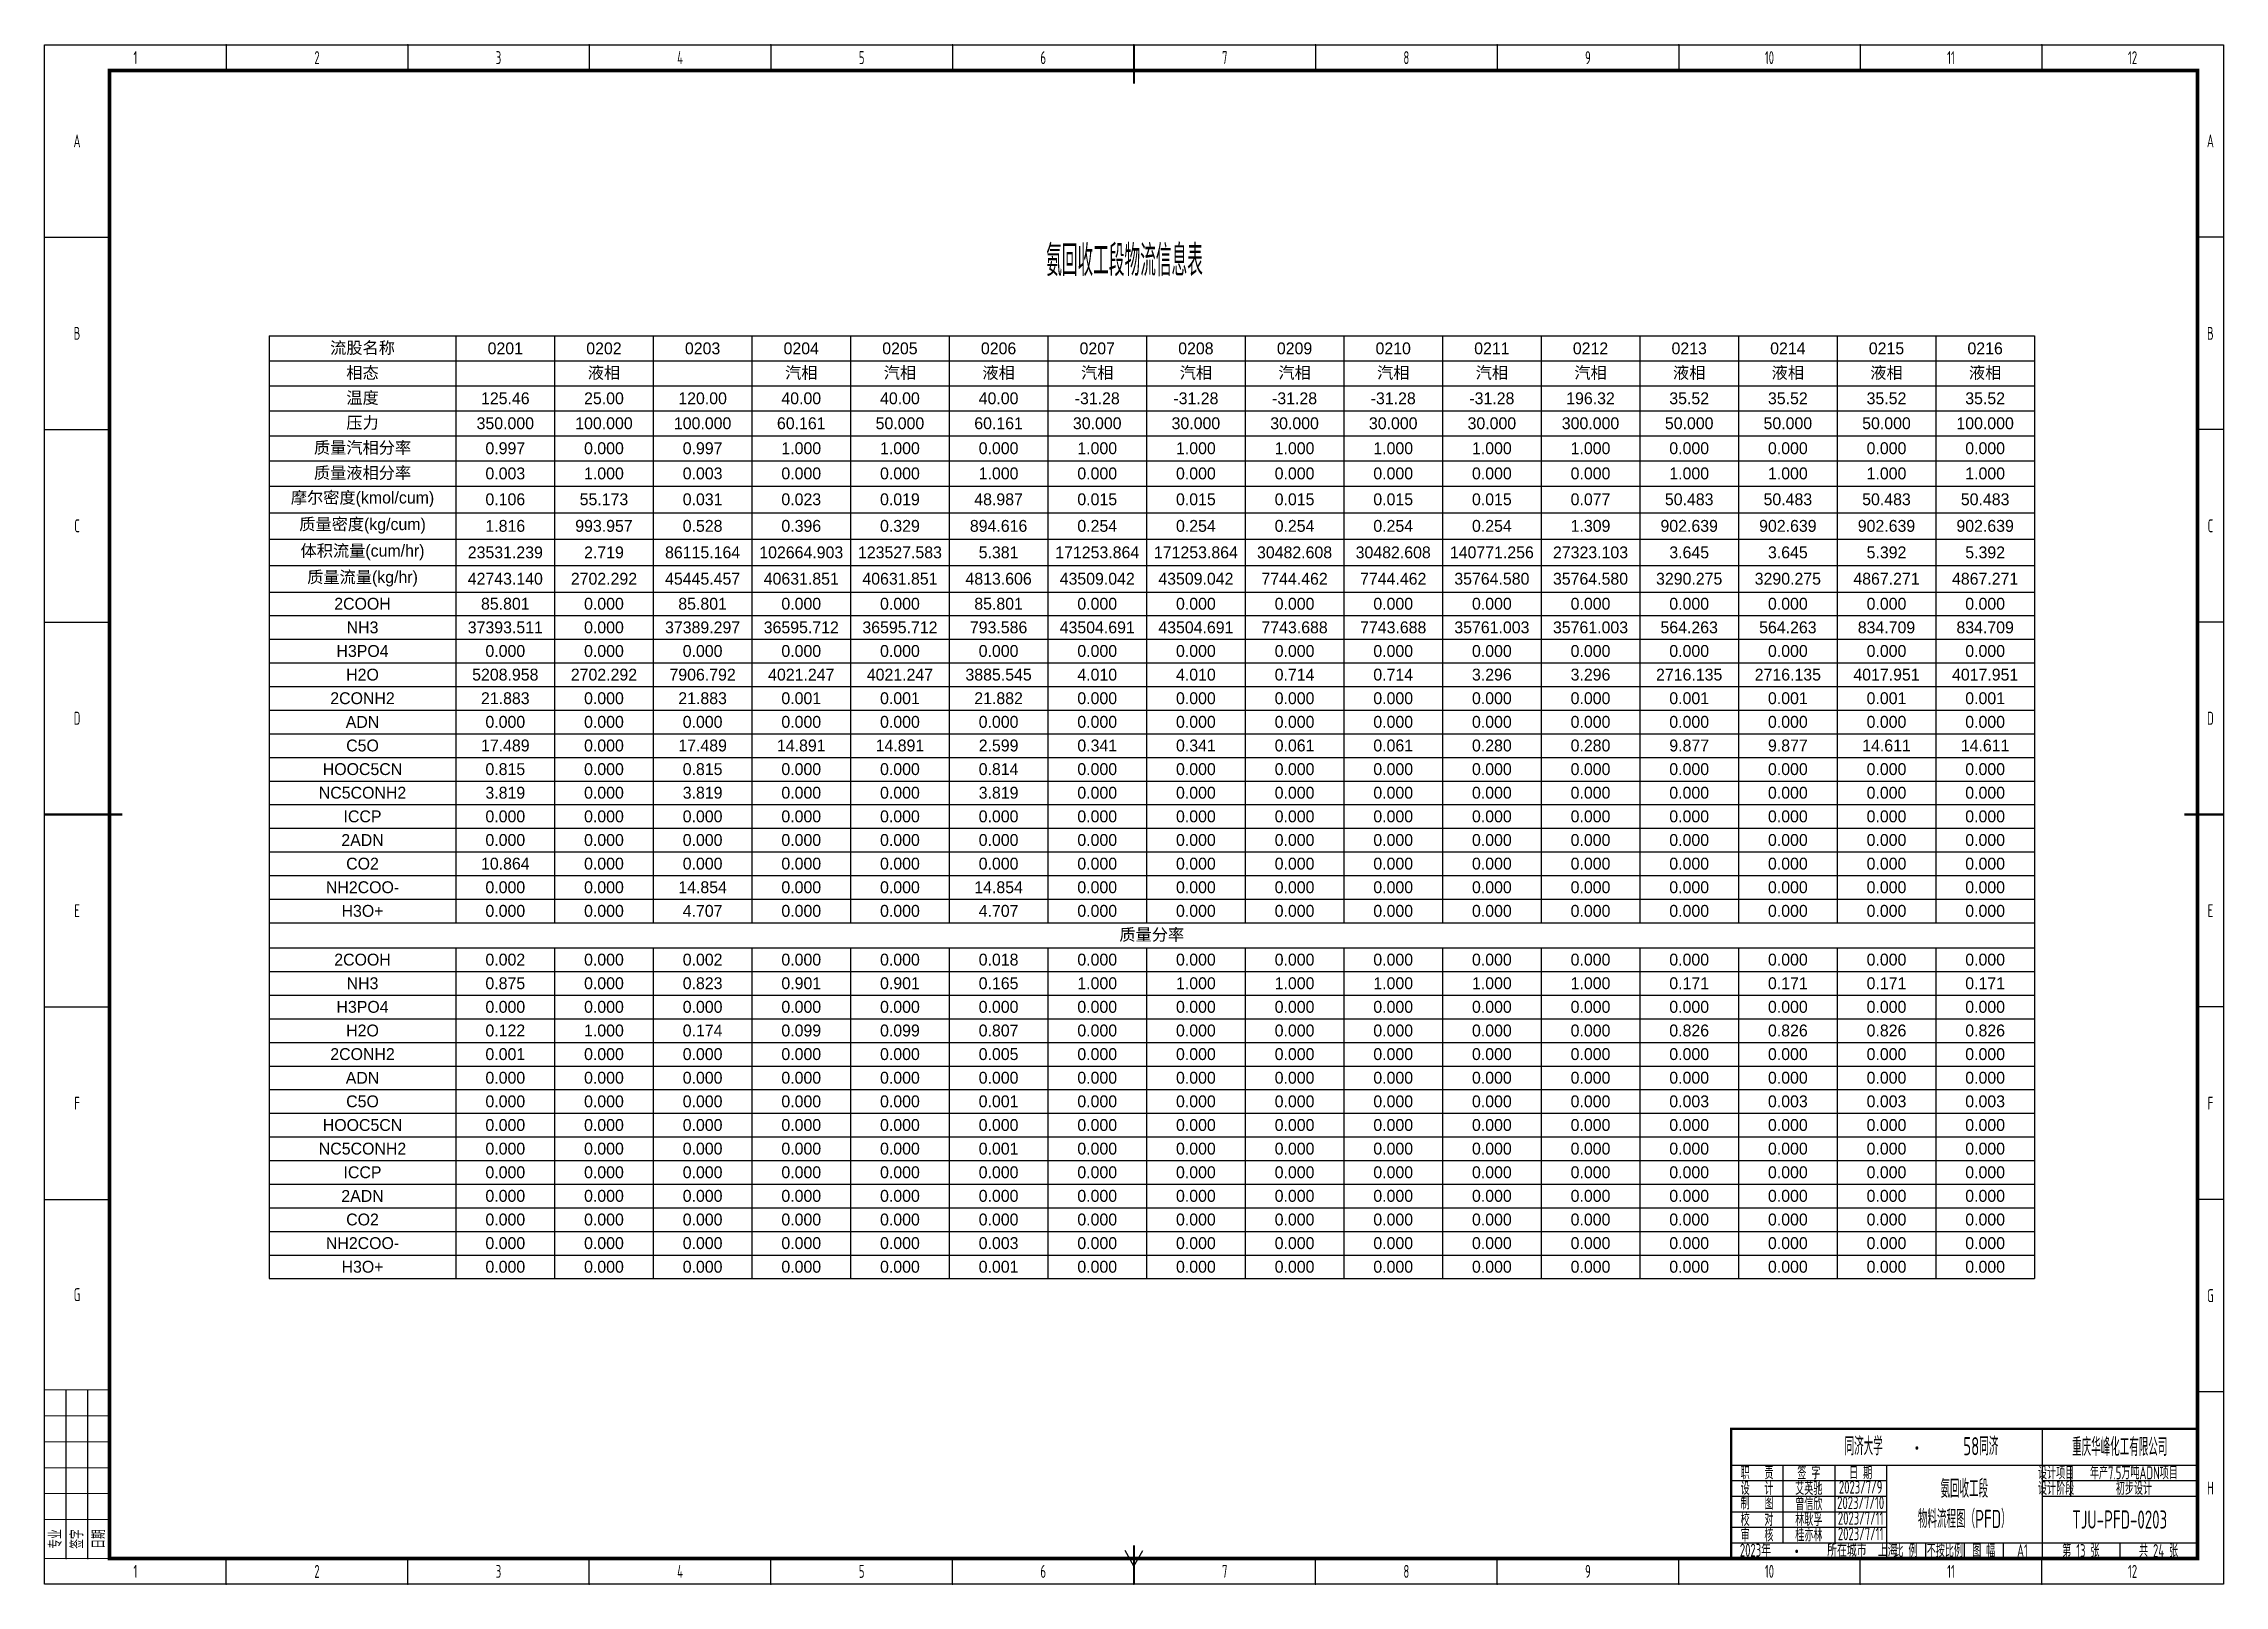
# Model space of a CAD drawing. Header units: millimetres. Extents: x 442 to 10185, y 1370 to 5122.
# Drawn here: x 3107 to 3948, y 2971 to 3565 of the extents above; entities that cross this region are included whole.
import ezdxf

# ---------------------------------------------------------------- set-up
doc = ezdxf.new("R2010")
doc.units = ezdxf.units.MM
for name, color, linetype, lineweight in [('05-图框与标题栏', 7, 'Continuous', 25), ('09-文本', 7, 'Continuous', 25), ('15-物流表及物流信息标识', 7, 'Continuous', 25)]:
    doc.layers.add(name, color=color, linetype=linetype, lineweight=lineweight)
doc.layers.add('TITLE', color=7, linetype='Continuous')
doc.styles.add('5-gbcbig', font='gbenor.shx', dxfattribs={"width": 0.7, "height": 5, "bigfont": 'gbcbig.shx'})
doc.styles.add('7-gbcbig', font='gbenor.shx', dxfattribs={"width": 0.7, "height": 7, "bigfont": 'gbcbig.shx'})
doc.styles.get("Standard").update_dxf_attribs({"font": 'arial.ttf'})
doc.styles.add('工程字', font='gbenor.shx', dxfattribs={"bigfont": 'gbcbig.shx'})

msp = doc.modelspace()

# ---------------------------------------------------------------- texts
at = {"layer": '05-图框与标题栏', "attachment_point": 5}
for s, width, gutter_width, heights, insert, char_height, style in [('1', 70.0833, 25, [0], (3141.94, 3559.96), 5, '5-gbcbig'), ('2', 70.0833, 12.5, [0], (3212.03, 3559.96), 5, '5-gbcbig'), ('3', 70.0833, 25, [0], (3282.11, 3559.96), 5, '5-gbcbig'), ('4', 70.0833, 25, [0], (3352.19, 3559.96), 5, '5-gbcbig'), ('5', 70.0833, 25, [0], (3422.28, 3559.96), 5, '5-gbcbig'), ('6', 70.0833, 25, [0], (3492.36, 3559.96), 5, '5-gbcbig'), ('7', 70.0833, 25, [0], (3562.44, 3559.96), 5, '5-gbcbig'), ('8', 70.0833, 25, [0], (3632.53, 3559.96), 5, '5-gbcbig'), ('9', 70.0833, 25, [0], (3702.61, 3559.96), 5, '5-gbcbig'), ('10', 70.0833, 25, [0], (3772.69, 3559.96), 5, '5-gbcbig'), ('11', 70.0833, 25, [0], (3842.78, 3559.96), 5, '5-gbcbig'), ('12', 70.0833, 25, [0], (3912.86, 3559.96), 5, '5-gbcbig'), ('A', 25, 25, [0], (3119.4, 3527.84), 5, '5-gbcbig'), ('A', 10, 25, [0], (3942.9, 3527.84), 5, '5-gbcbig'), ('B', 25, 25, [0], (3119.4, 3453.59), 5, '5-gbcbig'), ('B', 10, 25, [0], (3942.9, 3453.59), 5, '5-gbcbig'), ('C', 25, 25, [0], (3119.4, 3379.34), 5, '5-gbcbig'), ('C', 10, 25, [0], (3942.9, 3379.34), 5, '5-gbcbig'), ('D', 25, 25, [0], (3119.4, 3305.09), 5, '5-gbcbig'), ('D', 10, 25, [0], (3942.9, 3305.09), 5, '5-gbcbig'), ('E', 25, 25, [0], (3119.4, 3230.84), 5, '5-gbcbig'), ('E', 10, 25, [0], (3942.9, 3230.84), 5, '5-gbcbig'), ('F', 25, 25, [0], (3119.4, 3156.59), 5, '5-gbcbig'), ('F', 10, 25, [0], (3942.9, 3156.59), 5, '5-gbcbig'), ('G', 25, 25, [0], (3119.4, 3082.71), 5, '5-gbcbig'), ('G', 10, 25, [0], (3942.9, 3082.34), 5, '5-gbcbig'), ('重庆华峰化工有限公司', 60, 25, [0], (3907.9, 3023.96), 7, '7-gbcbig'), ('职   责', 20, 25, [0], (3767.9, 3013.96), 5, '5-gbcbig'), ('签 字', 20, 25, [0], (3787.9, 3013.96), 5, '5-gbcbig'), ('日 期', 20, 25, [0], (3807.9, 3013.96), 5, '5-gbcbig'), ('设计项目', 15, 25, [0], (3883.35, 3013.96), 5, '5-gbcbig'), ('设   计', 20, 25, [0], (3767.9, 3007.96), 5, '5-gbcbig'), ('制   图', 20, 25, [0], (3767.9, 3002.32), 5, '5-gbcbig'), ('艾英驰', 20, 25, [0], (3787.9, 3007.96), 5, '5-gbcbig'), ('2023/7/9', 20, 25, [0], (3807.9, 3008.46), 5, '5-gbcbig'), ('设计阶段', 15, 25, [0], (3883.35, 3007.96), 5, '5-gbcbig'), ('H', 10, 25, [0], (3942.9, 3008.09), 5, '5-gbcbig'), ('校   对', 20, 25, [0], (3767.9, 2995.96), 5, '5-gbcbig'), ('林耿孚', 20, 25, [0], (3787.9, 2995.96), 5, '5-gbcbig'), ('曾信欣', 20, 25, [0], (3787.9, 3001.96), 5, '5-gbcbig'), ('2023/7/10', 20, 25, [0], (3807.9, 3002.46), 5, '5-gbcbig'), ('2023/7/11', 20, 25, [0], (3807.9, 2996.46), 5, '5-gbcbig'), ('TJU-PFD-0203', 60, 25, [12.52], (3907.9, 2995.96), 7, '7-gbcbig'), ('审   核', 20, 25, [0], (3767.9, 2989.96), 5, '5-gbcbig'), ('桂亦林', 20, 25, [0], (3787.9, 2989.96), 5, '5-gbcbig'), ('2023/7/11', 20, 25, [0], (3807.9, 2990.46), 5, '5-gbcbig'), ('比 例', 15, 25, [0], (3825.4, 2983.96), 5, '5-gbcbig'), ('不按比例', 15, 25, [0], (3840.4, 2983.96), 5, '5-gbcbig'), ('图 幅', 15, 25, [0], (3855.4, 2983.96), 5, '5-gbcbig'), ('A1', 14.9167, 25, [0], (3870.36, 2983.96), 5, '5-gbcbig'), ('第 13 张', 30, 25, [0], (3892.9, 2983.96), 5, '5-gbcbig'), ('共 24 张', 30, 25, [0], (3922.9, 2983.96), 5, '5-gbcbig'), ('1', 70.0833, 25, [0], (3141.94, 2975.96), 5, '5-gbcbig'), ('2', 70.0833, 25, [0], (3212.03, 2975.96), 5, '5-gbcbig'), ('3', 70.0833, 25, [0], (3282.11, 2975.96), 5, '5-gbcbig'), ('4', 70.0833, 25, [0], (3352.19, 2975.96), 5, '5-gbcbig'), ('5', 70.0833, 25, [0], (3422.28, 2975.96), 5, '5-gbcbig'), ('6', 70.0833, 25, [0], (3492.36, 2975.96), 5, '5-gbcbig'), ('7', 70.0833, 25, [0], (3562.44, 2975.96), 5, '5-gbcbig'), ('8', 70.0833, 25, [0], (3632.53, 2975.96), 5, '5-gbcbig'), ('9', 70.0833, 25, [0], (3702.61, 2975.96), 5, '5-gbcbig'), ('10', 70.0833, 25, [0], (3772.69, 2975.96), 5, '5-gbcbig'), ('11', 70.0833, 25, [0], (3842.78, 2975.96), 5, '5-gbcbig'), ('12', 70.0833, 25, [0], (3912.86, 2975.96), 5, '5-gbcbig')]:
    msp.add_mtext_dynamic_manual_height_columns(s, width=width, gutter_width=gutter_width, heights=heights, dxfattribs=dict(at, insert=insert, char_height=char_height, style=style))
at = {"layer": '05-图框与标题栏'}
for s, insert, char_height, width, attachment_point, style in [('\\pi5.78018;同济大学             ', (3795.93, 3024.24), 7, 32.2593, 4, '7-gbcbig'), ('58同济          ', (3854.27, 3024.24), 7, 32.2593, 5, '7-gbcbig'), (' 2023{\\W0.8;年          所在城市  上海}', (3759.38, 2984.12), 5, 67.5295, 4, '5-gbcbig'), ('{\\fFangSong|b0|i0|c134|p49;\\W0.8;·}', (3780.47, 2986.1), 5, 18.9039, 1, '5-gbcbig')]:
    msp.add_mtext(s, dxfattribs=dict(at, insert=insert, char_height=char_height, width=width, attachment_point=attachment_point, style=style))
at = {"layer": '05-图框与标题栏', "insert": (3826.89, 3025.97), "char_height": 5, "width": 31.5065, "attachment_point": 1}
msp.add_mtext('{\\fFangSong|b0|i0|c134|p49;\\W0.8;·}', dxfattribs=at)
at = {"layer": '05-图框与标题栏', "char_height": 5, "attachment_point": 5, "rotation": 90, "style": '工程字'}
for s, insert in [('专业', (3111.07, 2988.46)), ('签字', (3119.4, 2988.46)), ('日期', (3127.73, 2988.46))]:
    msp.add_mtext_dynamic_manual_height_columns(s, width=8.3333, gutter_width=25, heights=[0], dxfattribs=dict(at, insert=insert))
at = {"layer": '09-文本', "attachment_point": 5}
for s, width, gutter_width, insert, char_height, style in [('年产7.5万吨ADN项目', 49.0599, 35, (3913.37, 3013.96), 5, '5-gbcbig'), ('氨回收工段\\P物料流程图（PFD）', 60, 12.5, (3847.9, 3001.96), 7, '7-gbcbig'), ('初步设计', 48.9999, 12.5, (3913.4, 3007.96), 5, '5-gbcbig')]:
    msp.add_mtext_dynamic_manual_height_columns(s, width=width, gutter_width=gutter_width, heights=[0], dxfattribs=dict(at, insert=insert, char_height=char_height, style=style))
at = {"layer": '15-物流表及物流信息标识', "insert": (3446.47, 3487.67), "char_height": 12, "attachment_point": 1, "style": '7-gbcbig'}
msp.add_mtext_dynamic_manual_height_columns('\\pi47.03208;氨回收工段物流信息表', width=147.892, gutter_width=25, heights=[27.78], dxfattribs=at)

# ---------------------------------------------------------------- blocks, each defined once
blk = doc.blocks.new('*T32')
at = {"linetype": 'ByBlock', "lineweight": -2, "transparency": 16777216}
for p, q in [((0, 0), (681.46, 0)), ((0, 0), (0, -363.68)), ((72.15, 0), (72.15, -226.39)), ((110.23, 0), (110.23, -226.39)), ((148.31, 0), (148.31, -226.39)), ((186.39, 0), (186.39, -226.39)), ((224.48, 0), (224.48, -226.39)), ((262.56, 0), (262.56, -226.39)), ((300.64, 0), (300.64, -226.39)), ((338.72, 0), (338.72, -226.39)), ((376.81, 0), (376.81, -226.39)), ((414.89, 0), (414.89, -226.39)), ((452.97, 0), (452.97, -226.39)), ((491.05, 0), (491.05, -226.39)), ((529.13, 0), (529.13, -226.39)), ((567.22, 0), (567.22, -226.39)), ((605.3, 0), (605.3, -226.39)), ((643.38, 0), (643.38, -226.39)), ((681.46, 0), (681.46, -226.39)), ((0, -9.62), (681.46, -9.62)), ((0, -19.23), (681.46, -19.23)), ((0, -28.92), (681.46, -28.92)), ((0, -38.49), (681.46, -38.49)), ((0, -48.2), (681.46, -48.2)), ((0, -57.92), (681.46, -57.92)), ((0, -68.17), (681.46, -68.17)), ((0, -78.43), (681.46, -78.43)), ((0, -88.6), (681.46, -88.6)), ((0, -98.78), (681.46, -98.78)), ((0, -107.89), (681.46, -107.89)), ((0, -117.01), (681.46, -117.01)), ((0, -126.12), (681.46, -126.12)), ((0, -135.24), (681.46, -135.24)), ((0, -144.35), (681.46, -144.35)), ((0, -153.47), (681.46, -153.47)), ((0, -162.58), (681.46, -162.58)), ((0, -171.7), (681.46, -171.7)), ((0, -180.81), (681.46, -180.81)), ((0, -189.93), (681.46, -189.93)), ((0, -199.04), (681.46, -199.04)), ((0, -208.16), (681.46, -208.16)), ((0, -217.27), (681.46, -217.27)), ((0, -226.39), (681.46, -226.39)), ((0, -236.08), (681.46, -236.08)), ((72.15, -236.08), (72.15, -363.68)), ((110.23, -236.08), (110.23, -363.68)), ((148.31, -236.08), (148.31, -363.68)), ((186.39, -236.08), (186.39, -363.68)), ((224.48, -236.08), (224.48, -363.68)), ((262.56, -236.08), (262.56, -363.68)), ((300.64, -236.08), (300.64, -363.68)), ((338.72, -236.08), (338.72, -363.68)), ((376.81, -236.08), (376.81, -363.68)), ((414.89, -236.08), (414.89, -363.68)), ((452.97, -236.08), (452.97, -363.68)), ((491.05, -236.08), (491.05, -363.68)), ((529.13, -236.08), (529.13, -363.68)), ((567.22, -236.08), (567.22, -363.68)), ((605.3, -236.08), (605.3, -363.68)), ((643.38, -236.08), (643.38, -363.68)), ((681.46, -236.08), (681.46, -363.68)), ((0, -245.19), (681.46, -245.19)), ((0, -254.31), (681.46, -254.31)), ((0, -263.42), (681.46, -263.42)), ((0, -272.54), (681.46, -272.54)), ((0, -281.65), (681.46, -281.65)), ((0, -290.77), (681.46, -290.77)), ((0, -299.88), (681.46, -299.88)), ((0, -308.99), (681.46, -308.99)), ((0, -318.11), (681.46, -318.11)), ((0, -327.22), (681.46, -327.22)), ((0, -336.34), (681.46, -336.34)), ((0, -345.45), (681.46, -345.45)), ((0, -354.57), (681.46, -354.57)), ((0, -363.68), (681.46, -363.68))]:
    blk.add_line(p, q, dxfattribs=at)
at = {"color": 0, "linetype": 'ByBlock', "lineweight": -2, "transparency": 16777216}
blk.add_line((681.46, -226.39), (681.46, -236.08), dxfattribs=at)
at = {"color": 0, "transparency": 16777216, "char_height": 4.5861, "attachment_point": 5}
for s, insert, width in [('{\\f等线|b0|i0|c134;\\C7;流股名称', (36.07, -4.81), 69.1465), ('{\\f等线|b0|i0|c134;\\C7;0201', (91.19, -4.81), 35.0823), ('{\\f等线|b0|i0|c134;\\C7;0202', (129.27, -4.81), 35.0823), ('{\\f等线|b0|i0|c134;\\C7;0203', (167.35, -4.81), 35.0823), ('{\\f等线|b0|i0|c134;\\C7;0204', (205.43, -4.81), 35.0823), ('{\\f等线|b0|i0|c134;\\C7;0205', (243.52, -4.81), 35.0823), ('{\\f等线|b0|i0|c134;\\C7;0206', (281.6, -4.81), 35.0823), ('{\\f等线|b0|i0|c134;\\C7;0207', (319.68, -4.81), 35.0823), ('{\\f等线|b0|i0|c134;\\C7;0208', (357.76, -4.81), 35.0823), ('{\\f等线|b0|i0|c134;\\C7;0209', (395.85, -4.81), 35.0823), ('{\\f等线|b0|i0|c134;\\C7;0210', (433.93, -4.81), 35.0823), ('{\\f等线|b0|i0|c134;\\C7;0211', (472.01, -4.81), 35.0823), ('{\\f等线|b0|i0|c134;\\C7;0212', (510.09, -4.81), 35.0823), ('{\\f等线|b0|i0|c134;\\C7;0213', (548.18, -4.81), 35.0823), ('{\\f等线|b0|i0|c134;\\C7;0214', (586.26, -4.81), 35.0823), ('{\\f等线|b0|i0|c134;\\C7;0215', (624.34, -4.81), 35.0823), ('{\\f等线|b0|i0|c134;\\C7;0216', (662.42, -4.81), 35.0823), ('{\\f等线|b0|i0|c134;\\C7;相态', (36.07, -14.43), 69.1465), ('{\\f等线|b0|i0|c134;\\C7;', (91.19, -14.43), 35.0823), ('{\\f等线|b0|i0|c134;\\C7;液相', (129.27, -14.43), 35.0823), ('{\\f等线|b0|i0|c134;\\C7;', (167.35, -14.43), 35.0823), ('{\\f等线|b0|i0|c134;\\C7;汽相', (205.43, -14.43), 35.0823), ('{\\f等线|b0|i0|c134;\\C7;汽相', (243.52, -14.43), 35.0823), ('{\\f等线|b0|i0|c134;\\C7;液相', (281.6, -14.43), 35.0823), ('{\\f等线|b0|i0|c134;\\C7;汽相', (319.68, -14.43), 35.0823), ('{\\f等线|b0|i0|c134;\\C7;汽相', (357.76, -14.43), 35.0823), ('{\\f等线|b0|i0|c134;\\C7;汽相', (395.85, -14.43), 35.0823), ('{\\f等线|b0|i0|c134;\\C7;汽相', (433.93, -14.43), 35.0823), ('{\\f等线|b0|i0|c134;\\C7;汽相', (472.01, -14.43), 35.0823), ('{\\f等线|b0|i0|c134;\\C7;汽相', (510.09, -14.43), 35.0823), ('{\\f等线|b0|i0|c134;\\C7;液相', (548.18, -14.43), 35.0823), ('{\\f等线|b0|i0|c134;\\C7;液相', (586.26, -14.43), 35.0823), ('{\\f等线|b0|i0|c134;\\C7;液相', (624.34, -14.43), 35.0823), ('{\\f等线|b0|i0|c134;\\C7;液相', (662.42, -14.43), 35.0823), ('{\\f等线|b0|i0|c134;\\C7;温度', (36.07, -24.08), 69.1465), ('{\\f等线|b0|i0|c134;\\C7;125.46', (91.19, -24.08), 35.0823), ('{\\f等线|b0|i0|c134;\\C7;25.00', (129.27, -24.08), 35.0823), ('{\\f等线|b0|i0|c134;\\C7;120.00', (167.35, -24.08), 35.0823), ('{\\f等线|b0|i0|c134;\\C7;40.00', (205.43, -24.08), 35.0823), ('{\\f等线|b0|i0|c134;\\C7;40.00', (243.52, -24.08), 35.0823), ('{\\f等线|b0|i0|c134;\\C7;40.00', (281.6, -24.08), 35.0823), ('{\\f等线|b0|i0|c134;\\C7;-31.28', (319.68, -24.08), 35.0823), ('{\\f等线|b0|i0|c134;\\C7;-31.28', (357.76, -24.08), 35.0823), ('{\\f等线|b0|i0|c134;\\C7;-31.28', (395.85, -24.08), 35.0823), ('{\\f等线|b0|i0|c134;\\C7;-31.28', (433.93, -24.08), 35.0823), ('{\\f等线|b0|i0|c134;\\C7;-31.28', (472.01, -24.08), 35.0823), ('{\\f等线|b0|i0|c134;\\C7;196.32', (510.09, -24.08), 35.0823), ('{\\f等线|b0|i0|c134;\\C7;35.52', (548.18, -24.08), 35.0823), ('{\\f等线|b0|i0|c134;\\C7;35.52', (586.26, -24.08), 35.0823), ('{\\f等线|b0|i0|c134;\\C7;35.52', (624.34, -24.08), 35.0823), ('{\\f等线|b0|i0|c134;\\C7;35.52', (662.42, -24.08), 35.0823), ('{\\f等线|b0|i0|c134;\\C7;压力', (36.07, -33.71), 69.1465), ('{\\f等线|b0|i0|c134;\\C7;350.000', (91.19, -33.71), 35.0823), ('{\\f等线|b0|i0|c134;\\C7;100.000', (129.27, -33.71), 35.0823), ('{\\f等线|b0|i0|c134;\\C7;100.000', (167.35, -33.71), 35.0823), ('{\\f等线|b0|i0|c134;\\C7;60.161', (205.43, -33.71), 35.0823), ('{\\f等线|b0|i0|c134;\\C7;50.000', (243.52, -33.71), 35.0823), ('{\\f等线|b0|i0|c134;\\C7;60.161', (281.6, -33.71), 35.0823), ('{\\f等线|b0|i0|c134;\\C7;30.000', (319.68, -33.71), 35.0823), ('{\\f等线|b0|i0|c134;\\C7;30.000', (357.76, -33.71), 35.0823), ('{\\f等线|b0|i0|c134;\\C7;30.000', (395.85, -33.71), 35.0823), ('{\\f等线|b0|i0|c134;\\C7;30.000', (433.93, -33.71), 35.0823), ('{\\f等线|b0|i0|c134;\\C7;30.000', (472.01, -33.71), 35.0823), ('{\\f等线|b0|i0|c134;\\C7;300.000', (510.09, -33.71), 35.0823), ('{\\f等线|b0|i0|c134;\\C7;50.000', (548.18, -33.71), 35.0823), ('{\\f等线|b0|i0|c134;\\C7;50.000', (586.26, -33.71), 35.0823), ('{\\f等线|b0|i0|c134;\\C7;50.000', (624.34, -33.71), 35.0823), ('{\\f等线|b0|i0|c134;\\C7;100.000', (662.42, -33.71), 35.0823), ('{\\f等线|b0|i0|c134;\\C7;质量汽相分率', (36.07, -43.34), 69.1465), ('{\\f等线|b0|i0|c134;\\C7;0.997', (91.19, -43.34), 35.0823), ('{\\f等线|b0|i0|c134;\\C7;0.000', (129.27, -43.34), 35.0823), ('{\\f等线|b0|i0|c134;\\C7;0.997', (167.35, -43.34), 35.0823), ('{\\f等线|b0|i0|c134;\\C7;1.000', (205.43, -43.34), 35.0823), ('{\\f等线|b0|i0|c134;\\C7;1.000', (243.52, -43.34), 35.0823), ('{\\f等线|b0|i0|c134;\\C7;0.000', (281.6, -43.34), 35.0823), ('{\\f等线|b0|i0|c134;\\C7;1.000', (319.68, -43.34), 35.0823), ('{\\f等线|b0|i0|c134;\\C7;1.000', (357.76, -43.34), 35.0823), ('{\\f等线|b0|i0|c134;\\C7;1.000', (395.85, -43.34), 35.0823), ('{\\f等线|b0|i0|c134;\\C7;1.000', (433.93, -43.34), 35.0823), ('{\\f等线|b0|i0|c134;\\C7;1.000', (472.01, -43.34), 35.0823), ('{\\f等线|b0|i0|c134;\\C7;1.000', (510.09, -43.34), 35.0823), ('{\\f等线|b0|i0|c134;\\C7;0.000', (548.18, -43.34), 35.0823), ('{\\f等线|b0|i0|c134;\\C7;0.000', (586.26, -43.34), 35.0823), ('{\\f等线|b0|i0|c134;\\C7;0.000', (624.34, -43.34), 35.0823), ('{\\f等线|b0|i0|c134;\\C7;0.000', (662.42, -43.34), 35.0823), ('{\\f等线|b0|i0|c134;\\C7;质量液相分率', (36.07, -53.06), 69.1465), ('{\\f等线|b0|i0|c134;\\C7;0.003', (91.19, -53.06), 35.0823), ('{\\f等线|b0|i0|c134;\\C7;1.000', (129.27, -53.06), 35.0823), ('{\\f等线|b0|i0|c134;\\C7;0.003', (167.35, -53.06), 35.0823), ('{\\f等线|b0|i0|c134;\\C7;0.000', (205.43, -53.06), 35.0823), ('{\\f等线|b0|i0|c134;\\C7;0.000', (243.52, -53.06), 35.0823), ('{\\f等线|b0|i0|c134;\\C7;1.000', (281.6, -53.06), 35.0823), ('{\\f等线|b0|i0|c134;\\C7;0.000', (319.68, -53.06), 35.0823), ('{\\f等线|b0|i0|c134;\\C7;0.000', (357.76, -53.06), 35.0823), ('{\\f等线|b0|i0|c134;\\C7;0.000', (395.85, -53.06), 35.0823), ('{\\f等线|b0|i0|c134;\\C7;0.000', (433.93, -53.06), 35.0823), ('{\\f等线|b0|i0|c134;\\C7;0.000', (472.01, -53.06), 35.0823), ('{\\f等线|b0|i0|c134;\\C7;0.000', (510.09, -53.06), 35.0823), ('{\\f等线|b0|i0|c134;\\C7;1.000', (548.18, -53.06), 35.0823), ('{\\f等线|b0|i0|c134;\\C7;1.000', (586.26, -53.06), 35.0823), ('{\\f等线|b0|i0|c134;\\C7;1.000', (624.34, -53.06), 35.0823), ('{\\f等线|b0|i0|c134;\\C7;1.000', (662.42, -53.06), 35.0823), ('{\\f等线|b0|i0|c134;\\C7;摩尔密度(kmol/cum)', (36.07, -63.04), 69.1465), ('{\\f等线|b0|i0|c134;\\C7;0.106', (91.19, -63.04), 35.0823), ('{\\f等线|b0|i0|c134;\\C7;55.173', (129.27, -63.04), 35.0823), ('{\\f等线|b0|i0|c134;\\C7;0.031', (167.35, -63.04), 35.0823), ('{\\f等线|b0|i0|c134;\\C7;0.023', (205.43, -63.04), 35.0823), ('{\\f等线|b0|i0|c134;\\C7;0.019', (243.52, -63.04), 35.0823), ('{\\f等线|b0|i0|c134;\\C7;48.987', (281.6, -63.04), 35.0823), ('{\\f等线|b0|i0|c134;\\C7;0.015', (319.68, -63.04), 35.0823), ('{\\f等线|b0|i0|c134;\\C7;0.015', (357.76, -63.04), 35.0823), ('{\\f等线|b0|i0|c134;\\C7;0.015', (395.85, -63.04), 35.0823), ('{\\f等线|b0|i0|c134;\\C7;0.015', (433.93, -63.04), 35.0823), ('{\\f等线|b0|i0|c134;\\C7;0.015', (472.01, -63.04), 35.0823), ('{\\f等线|b0|i0|c134;\\C7;0.077', (510.09, -63.04), 35.0823), ('{\\f等线|b0|i0|c134;\\C7;50.483', (548.18, -63.04), 35.0823), ('{\\f等线|b0|i0|c134;\\C7;50.483', (586.26, -63.04), 35.0823), ('{\\f等线|b0|i0|c134;\\C7;50.483', (624.34, -63.04), 35.0823), ('{\\f等线|b0|i0|c134;\\C7;50.483', (662.42, -63.04), 35.0823), ('{\\f等线|b0|i0|c134;\\C7;质量密度(kg/cum)', (36.07, -73.3), 69.1465), ('{\\f等线|b0|i0|c134;\\C7;1.816', (91.19, -73.3), 35.0823), ('{\\f等线|b0|i0|c134;\\C7;993.957', (129.27, -73.3), 35.0823), ('{\\f等线|b0|i0|c134;\\C7;0.528', (167.35, -73.3), 35.0823), ('{\\f等线|b0|i0|c134;\\C7;0.396', (205.43, -73.3), 35.0823), ('{\\f等线|b0|i0|c134;\\C7;0.329', (243.52, -73.3), 35.0823), ('{\\f等线|b0|i0|c134;\\C7;894.616', (281.6, -73.3), 35.0823), ('{\\f等线|b0|i0|c134;\\C7;0.254', (319.68, -73.3), 35.0823), ('{\\f等线|b0|i0|c134;\\C7;0.254', (357.76, -73.3), 35.0823), ('{\\f等线|b0|i0|c134;\\C7;0.254', (395.85, -73.3), 35.0823), ('{\\f等线|b0|i0|c134;\\C7;0.254', (433.93, -73.3), 35.0823), ('{\\f等线|b0|i0|c134;\\C7;0.254', (472.01, -73.3), 35.0823), ('{\\f等线|b0|i0|c134;\\C7;1.309', (510.09, -73.3), 35.0823), ('{\\f等线|b0|i0|c134;\\C7;902.639', (548.18, -73.3), 35.0823), ('{\\f等线|b0|i0|c134;\\C7;902.639', (586.26, -73.3), 35.0823), ('{\\f等线|b0|i0|c134;\\C7;902.639', (624.34, -73.3), 35.0823), ('{\\f等线|b0|i0|c134;\\C7;902.639', (662.42, -73.3), 35.0823), ('{\\f等线|b0|i0|c134;\\C7;体积流量(cum/hr)', (36.07, -83.52), 69.1465), ('{\\f等线|b0|i0|c134;\\C7;23531.239', (91.19, -83.52), 35.0823), ('{\\f等线|b0|i0|c134;\\C7;2.719', (129.27, -83.52), 35.0823), ('{\\f等线|b0|i0|c134;\\C7;86115.164', (167.35, -83.52), 35.0823), ('{\\f等线|b0|i0|c134;\\C7;102664.903', (205.43, -83.52), 35.0823), ('{\\f等线|b0|i0|c134;\\C7;123527.583', (243.52, -83.52), 35.0823), ('{\\f等线|b0|i0|c134;\\C7;5.381', (281.6, -83.52), 35.0823), ('{\\f等线|b0|i0|c134;\\C7;171253.864', (319.68, -83.52), 35.0823), ('{\\f等线|b0|i0|c134;\\C7;171253.864', (357.76, -83.52), 35.0823), ('{\\f等线|b0|i0|c134;\\C7;30482.608', (395.85, -83.52), 35.0823), ('{\\f等线|b0|i0|c134;\\C7;30482.608', (433.93, -83.52), 35.0823), ('{\\f等线|b0|i0|c134;\\C7;140771.256', (472.01, -83.52), 35.0823), ('{\\f等线|b0|i0|c134;\\C7;27323.103', (510.09, -83.52), 35.0823), ('{\\f等线|b0|i0|c134;\\C7;3.645', (548.18, -83.52), 35.0823), ('{\\f等线|b0|i0|c134;\\C7;3.645', (586.26, -83.52), 35.0823), ('{\\f等线|b0|i0|c134;\\C7;5.392', (624.34, -83.52), 35.0823), ('{\\f等线|b0|i0|c134;\\C7;5.392', (662.42, -83.52), 35.0823), ('{\\f等线|b0|i0|c134;\\C7;质量流量(kg/hr)', (36.07, -93.69), 69.1465), ('{\\f等线|b0|i0|c134;\\C7;42743.140', (91.19, -93.69), 35.0823), ('{\\f等线|b0|i0|c134;\\C7;2702.292', (129.27, -93.69), 35.0823), ('{\\f等线|b0|i0|c134;\\C7;45445.457', (167.35, -93.69), 35.0823), ('{\\f等线|b0|i0|c134;\\C7;40631.851', (205.43, -93.69), 35.0823), ('{\\f等线|b0|i0|c134;\\C7;40631.851', (243.52, -93.69), 35.0823), ('{\\f等线|b0|i0|c134;\\C7;4813.606', (281.6, -93.69), 35.0823), ('{\\f等线|b0|i0|c134;\\C7;43509.042', (319.68, -93.69), 35.0823), ('{\\f等线|b0|i0|c134;\\C7;43509.042', (357.76, -93.69), 35.0823), ('{\\f等线|b0|i0|c134;\\C7;7744.462', (395.85, -93.69), 35.0823), ('{\\f等线|b0|i0|c134;\\C7;7744.462', (433.93, -93.69), 35.0823), ('{\\f等线|b0|i0|c134;\\C7;35764.580', (472.01, -93.69), 35.0823), ('{\\f等线|b0|i0|c134;\\C7;35764.580', (510.09, -93.69), 35.0823), ('{\\f等线|b0|i0|c134;\\C7;3290.275', (548.18, -93.69), 35.0823), ('{\\f等线|b0|i0|c134;\\C7;3290.275', (586.26, -93.69), 35.0823), ('{\\f等线|b0|i0|c134;\\C7;4867.271', (624.34, -93.69), 35.0823), ('{\\f等线|b0|i0|c134;\\C7;4867.271', (662.42, -93.69), 35.0823), ('{\\f等线|b0|i0|c134;\\C7;2COOH', (36.07, -103.34), 69.1465), ('{\\f等线|b0|i0|c134;\\C7;85.801', (91.19, -103.34), 35.0823), ('{\\f等线|b0|i0|c134;\\C7;0.000', (129.27, -103.34), 35.0823), ('{\\f等线|b0|i0|c134;\\C7;85.801', (167.35, -103.34), 35.0823), ('{\\f等线|b0|i0|c134;\\C7;0.000', (205.43, -103.34), 35.0823), ('{\\f等线|b0|i0|c134;\\C7;0.000', (243.52, -103.34), 35.0823), ('{\\f等线|b0|i0|c134;\\C7;85.801', (281.6, -103.34), 35.0823), ('{\\f等线|b0|i0|c134;\\C7;0.000', (319.68, -103.34), 35.0823), ('{\\f等线|b0|i0|c134;\\C7;0.000', (357.76, -103.34), 35.0823), ('{\\f等线|b0|i0|c134;\\C7;0.000', (395.85, -103.34), 35.0823), ('{\\f等线|b0|i0|c134;\\C7;0.000', (433.93, -103.34), 35.0823), ('{\\f等线|b0|i0|c134;\\C7;0.000', (472.01, -103.34), 35.0823), ('{\\f等线|b0|i0|c134;\\C7;0.000', (510.09, -103.34), 35.0823), ('{\\f等线|b0|i0|c134;\\C7;0.000', (548.18, -103.34), 35.0823), ('{\\f等线|b0|i0|c134;\\C7;0.000', (586.26, -103.34), 35.0823), ('{\\f等线|b0|i0|c134;\\C7;0.000', (624.34, -103.34), 35.0823), ('{\\f等线|b0|i0|c134;\\C7;0.000', (662.42, -103.34), 35.0823), ('{\\f等线|b0|i0|c134;\\C7;NH3', (36.07, -112.45), 69.1465), ('{\\f等线|b0|i0|c134;\\C7;37393.511', (91.19, -112.45), 35.0823), ('{\\f等线|b0|i0|c134;\\C7;0.000', (129.27, -112.45), 35.0823), ('{\\f等线|b0|i0|c134;\\C7;37389.297', (167.35, -112.45), 35.0823), ('{\\f等线|b0|i0|c134;\\C7;36595.712', (205.43, -112.45), 35.0823), ('{\\f等线|b0|i0|c134;\\C7;36595.712', (243.52, -112.45), 35.0823), ('{\\f等线|b0|i0|c134;\\C7;793.586', (281.6, -112.45), 35.0823), ('{\\f等线|b0|i0|c134;\\C7;43504.691', (319.68, -112.45), 35.0823), ('{\\f等线|b0|i0|c134;\\C7;43504.691', (357.76, -112.45), 35.0823), ('{\\f等线|b0|i0|c134;\\C7;7743.688', (395.85, -112.45), 35.0823), ('{\\f等线|b0|i0|c134;\\C7;7743.688', (433.93, -112.45), 35.0823), ('{\\f等线|b0|i0|c134;\\C7;35761.003', (472.01, -112.45), 35.0823), ('{\\f等线|b0|i0|c134;\\C7;35761.003', (510.09, -112.45), 35.0823), ('{\\f等线|b0|i0|c134;\\C7;564.263', (548.18, -112.45), 35.0823), ('{\\f等线|b0|i0|c134;\\C7;564.263', (586.26, -112.45), 35.0823), ('{\\f等线|b0|i0|c134;\\C7;834.709', (624.34, -112.45), 35.0823), ('{\\f等线|b0|i0|c134;\\C7;834.709', (662.42, -112.45), 35.0823), ('{\\f等线|b0|i0|c134;\\C7;H3PO4', (36.07, -121.56), 69.1465), ('{\\f等线|b0|i0|c134;\\C7;0.000', (91.19, -121.56), 35.0823), ('{\\f等线|b0|i0|c134;\\C7;0.000', (129.27, -121.56), 35.0823), ('{\\f等线|b0|i0|c134;\\C7;0.000', (167.35, -121.56), 35.0823), ('{\\f等线|b0|i0|c134;\\C7;0.000', (205.43, -121.56), 35.0823), ('{\\f等线|b0|i0|c134;\\C7;0.000', (243.52, -121.56), 35.0823), ('{\\f等线|b0|i0|c134;\\C7;0.000', (281.6, -121.56), 35.0823), ('{\\f等线|b0|i0|c134;\\C7;0.000', (319.68, -121.56), 35.0823), ('{\\f等线|b0|i0|c134;\\C7;0.000', (357.76, -121.56), 35.0823), ('{\\f等线|b0|i0|c134;\\C7;0.000', (395.85, -121.56), 35.0823), ('{\\f等线|b0|i0|c134;\\C7;0.000', (433.93, -121.56), 35.0823), ('{\\f等线|b0|i0|c134;\\C7;0.000', (472.01, -121.56), 35.0823), ('{\\f等线|b0|i0|c134;\\C7;0.000', (510.09, -121.56), 35.0823), ('{\\f等线|b0|i0|c134;\\C7;0.000', (548.18, -121.56), 35.0823), ('{\\f等线|b0|i0|c134;\\C7;0.000', (586.26, -121.56), 35.0823), ('{\\f等线|b0|i0|c134;\\C7;0.000', (624.34, -121.56), 35.0823), ('{\\f等线|b0|i0|c134;\\C7;0.000', (662.42, -121.56), 35.0823), ('{\\f等线|b0|i0|c134;\\C7;H2O', (36.07, -130.68), 69.1465), ('{\\f等线|b0|i0|c134;\\C7;5208.958', (91.19, -130.68), 35.0823), ('{\\f等线|b0|i0|c134;\\C7;2702.292', (129.27, -130.68), 35.0823), ('{\\f等线|b0|i0|c134;\\C7;7906.792', (167.35, -130.68), 35.0823), ('{\\f等线|b0|i0|c134;\\C7;4021.247', (205.43, -130.68), 35.0823), ('{\\f等线|b0|i0|c134;\\C7;4021.247', (243.52, -130.68), 35.0823), ('{\\f等线|b0|i0|c134;\\C7;3885.545', (281.6, -130.68), 35.0823), ('{\\f等线|b0|i0|c134;\\C7;4.010', (319.68, -130.68), 35.0823), ('{\\f等线|b0|i0|c134;\\C7;4.010', (357.76, -130.68), 35.0823), ('{\\f等线|b0|i0|c134;\\C7;0.714', (395.85, -130.68), 35.0823), ('{\\f等线|b0|i0|c134;\\C7;0.714', (433.93, -130.68), 35.0823), ('{\\f等线|b0|i0|c134;\\C7;3.296', (472.01, -130.68), 35.0823), ('{\\f等线|b0|i0|c134;\\C7;3.296', (510.09, -130.68), 35.0823), ('{\\f等线|b0|i0|c134;\\C7;2716.135', (548.18, -130.68), 35.0823), ('{\\f等线|b0|i0|c134;\\C7;2716.135', (586.26, -130.68), 35.0823), ('{\\f等线|b0|i0|c134;\\C7;4017.951', (624.34, -130.68), 35.0823), ('{\\f等线|b0|i0|c134;\\C7;4017.951', (662.42, -130.68), 35.0823), ('{\\f等线|b0|i0|c134;\\C7;2CONH2', (36.07, -139.79), 69.1465), ('{\\f等线|b0|i0|c134;\\C7;21.883', (91.19, -139.79), 35.0823), ('{\\f等线|b0|i0|c134;\\C7;0.000', (129.27, -139.79), 35.0823), ('{\\f等线|b0|i0|c134;\\C7;21.883', (167.35, -139.79), 35.0823), ('{\\f等线|b0|i0|c134;\\C7;0.001', (205.43, -139.79), 35.0823), ('{\\f等线|b0|i0|c134;\\C7;0.001', (243.52, -139.79), 35.0823), ('{\\f等线|b0|i0|c134;\\C7;21.882', (281.6, -139.79), 35.0823), ('{\\f等线|b0|i0|c134;\\C7;0.000', (319.68, -139.79), 35.0823), ('{\\f等线|b0|i0|c134;\\C7;0.000', (357.76, -139.79), 35.0823), ('{\\f等线|b0|i0|c134;\\C7;0.000', (395.85, -139.79), 35.0823), ('{\\f等线|b0|i0|c134;\\C7;0.000', (433.93, -139.79), 35.0823), ('{\\f等线|b0|i0|c134;\\C7;0.000', (472.01, -139.79), 35.0823), ('{\\f等线|b0|i0|c134;\\C7;0.000', (510.09, -139.79), 35.0823), ('{\\f等线|b0|i0|c134;\\C7;0.001', (548.18, -139.79), 35.0823), ('{\\f等线|b0|i0|c134;\\C7;0.001', (586.26, -139.79), 35.0823), ('{\\f等线|b0|i0|c134;\\C7;0.001', (624.34, -139.79), 35.0823), ('{\\f等线|b0|i0|c134;\\C7;0.001', (662.42, -139.79), 35.0823), ('{\\f等线|b0|i0|c134;\\C7;ADN', (36.07, -148.91), 69.1465), ('{\\f等线|b0|i0|c134;\\C7;0.000', (91.19, -148.91), 35.0823), ('{\\f等线|b0|i0|c134;\\C7;0.000', (129.27, -148.91), 35.0823), ('{\\f等线|b0|i0|c134;\\C7;0.000', (167.35, -148.91), 35.0823), ('{\\f等线|b0|i0|c134;\\C7;0.000', (205.43, -148.91), 35.0823), ('{\\f等线|b0|i0|c134;\\C7;0.000', (243.52, -148.91), 35.0823), ('{\\f等线|b0|i0|c134;\\C7;0.000', (281.6, -148.91), 35.0823), ('{\\f等线|b0|i0|c134;\\C7;0.000', (319.68, -148.91), 35.0823), ('{\\f等线|b0|i0|c134;\\C7;0.000', (357.76, -148.91), 35.0823), ('{\\f等线|b0|i0|c134;\\C7;0.000', (395.85, -148.91), 35.0823), ('{\\f等线|b0|i0|c134;\\C7;0.000', (433.93, -148.91), 35.0823), ('{\\f等线|b0|i0|c134;\\C7;0.000', (472.01, -148.91), 35.0823), ('{\\f等线|b0|i0|c134;\\C7;0.000', (510.09, -148.91), 35.0823), ('{\\f等线|b0|i0|c134;\\C7;0.000', (548.18, -148.91), 35.0823), ('{\\f等线|b0|i0|c134;\\C7;0.000', (586.26, -148.91), 35.0823), ('{\\f等线|b0|i0|c134;\\C7;0.000', (624.34, -148.91), 35.0823), ('{\\f等线|b0|i0|c134;\\C7;0.000', (662.42, -148.91), 35.0823), ('{\\f等线|b0|i0|c134;\\C7;C5O', (36.07, -158.02), 69.1465), ('{\\f等线|b0|i0|c134;\\C7;17.489', (91.19, -158.02), 35.0823), ('{\\f等线|b0|i0|c134;\\C7;0.000', (129.27, -158.02), 35.0823), ('{\\f等线|b0|i0|c134;\\C7;17.489', (167.35, -158.02), 35.0823), ('{\\f等线|b0|i0|c134;\\C7;14.891', (205.43, -158.02), 35.0823), ('{\\f等线|b0|i0|c134;\\C7;14.891', (243.52, -158.02), 35.0823), ('{\\f等线|b0|i0|c134;\\C7;2.599', (281.6, -158.02), 35.0823), ('{\\f等线|b0|i0|c134;\\C7;0.341', (319.68, -158.02), 35.0823), ('{\\f等线|b0|i0|c134;\\C7;0.341', (357.76, -158.02), 35.0823), ('{\\f等线|b0|i0|c134;\\C7;0.061', (395.85, -158.02), 35.0823), ('{\\f等线|b0|i0|c134;\\C7;0.061', (433.93, -158.02), 35.0823), ('{\\f等线|b0|i0|c134;\\C7;0.280', (472.01, -158.02), 35.0823), ('{\\f等线|b0|i0|c134;\\C7;0.280', (510.09, -158.02), 35.0823), ('{\\f等线|b0|i0|c134;\\C7;9.877', (548.18, -158.02), 35.0823), ('{\\f等线|b0|i0|c134;\\C7;9.877', (586.26, -158.02), 35.0823), ('{\\f等线|b0|i0|c134;\\C7;14.611', (624.34, -158.02), 35.0823), ('{\\f等线|b0|i0|c134;\\C7;14.611', (662.42, -158.02), 35.0823), ('{\\f等线|b0|i0|c134;\\C7;HOOC5CN', (36.07, -167.14), 69.1465), ('{\\f等线|b0|i0|c134;\\C7;0.815', (91.19, -167.14), 35.0823), ('{\\f等线|b0|i0|c134;\\C7;0.000', (129.27, -167.14), 35.0823), ('{\\f等线|b0|i0|c134;\\C7;0.815', (167.35, -167.14), 35.0823), ('{\\f等线|b0|i0|c134;\\C7;0.000', (205.43, -167.14), 35.0823), ('{\\f等线|b0|i0|c134;\\C7;0.000', (243.52, -167.14), 35.0823), ('{\\f等线|b0|i0|c134;\\C7;0.814', (281.6, -167.14), 35.0823), ('{\\f等线|b0|i0|c134;\\C7;0.000', (319.68, -167.14), 35.0823), ('{\\f等线|b0|i0|c134;\\C7;0.000', (357.76, -167.14), 35.0823), ('{\\f等线|b0|i0|c134;\\C7;0.000', (395.85, -167.14), 35.0823), ('{\\f等线|b0|i0|c134;\\C7;0.000', (433.93, -167.14), 35.0823), ('{\\f等线|b0|i0|c134;\\C7;0.000', (472.01, -167.14), 35.0823), ('{\\f等线|b0|i0|c134;\\C7;0.000', (510.09, -167.14), 35.0823), ('{\\f等线|b0|i0|c134;\\C7;0.000', (548.18, -167.14), 35.0823), ('{\\f等线|b0|i0|c134;\\C7;0.000', (586.26, -167.14), 35.0823), ('{\\f等线|b0|i0|c134;\\C7;0.000', (624.34, -167.14), 35.0823), ('{\\f等线|b0|i0|c134;\\C7;0.000', (662.42, -167.14), 35.0823), ('{\\f等线|b0|i0|c134;\\C7;NC5CONH2', (36.07, -176.25), 69.1465), ('{\\f等线|b0|i0|c134;\\C7;3.819', (91.19, -176.25), 35.0823), ('{\\f等线|b0|i0|c134;\\C7;0.000', (129.27, -176.25), 35.0823), ('{\\f等线|b0|i0|c134;\\C7;3.819', (167.35, -176.25), 35.0823), ('{\\f等线|b0|i0|c134;\\C7;0.000', (205.43, -176.25), 35.0823), ('{\\f等线|b0|i0|c134;\\C7;0.000', (243.52, -176.25), 35.0823), ('{\\f等线|b0|i0|c134;\\C7;3.819', (281.6, -176.25), 35.0823), ('{\\f等线|b0|i0|c134;\\C7;0.000', (319.68, -176.25), 35.0823), ('{\\f等线|b0|i0|c134;\\C7;0.000', (357.76, -176.25), 35.0823), ('{\\f等线|b0|i0|c134;\\C7;0.000', (395.85, -176.25), 35.0823), ('{\\f等线|b0|i0|c134;\\C7;0.000', (433.93, -176.25), 35.0823), ('{\\f等线|b0|i0|c134;\\C7;0.000', (472.01, -176.25), 35.0823), ('{\\f等线|b0|i0|c134;\\C7;0.000', (510.09, -176.25), 35.0823), ('{\\f等线|b0|i0|c134;\\C7;0.000', (548.18, -176.25), 35.0823), ('{\\f等线|b0|i0|c134;\\C7;0.000', (586.26, -176.25), 35.0823), ('{\\f等线|b0|i0|c134;\\C7;0.000', (624.34, -176.25), 35.0823), ('{\\f等线|b0|i0|c134;\\C7;0.000', (662.42, -176.25), 35.0823), ('{\\f等线|b0|i0|c134;\\C7;ICCP', (36.07, -185.37), 69.1465), ('{\\f等线|b0|i0|c134;\\C7;0.000', (91.19, -185.37), 35.0823), ('{\\f等线|b0|i0|c134;\\C7;0.000', (129.27, -185.37), 35.0823), ('{\\f等线|b0|i0|c134;\\C7;0.000', (167.35, -185.37), 35.0823), ('{\\f等线|b0|i0|c134;\\C7;0.000', (205.43, -185.37), 35.0823), ('{\\f等线|b0|i0|c134;\\C7;0.000', (243.52, -185.37), 35.0823), ('{\\f等线|b0|i0|c134;\\C7;0.000', (281.6, -185.37), 35.0823), ('{\\f等线|b0|i0|c134;\\C7;0.000', (319.68, -185.37), 35.0823), ('{\\f等线|b0|i0|c134;\\C7;0.000', (357.76, -185.37), 35.0823), ('{\\f等线|b0|i0|c134;\\C7;0.000', (395.85, -185.37), 35.0823), ('{\\f等线|b0|i0|c134;\\C7;0.000', (433.93, -185.37), 35.0823), ('{\\f等线|b0|i0|c134;\\C7;0.000', (472.01, -185.37), 35.0823), ('{\\f等线|b0|i0|c134;\\C7;0.000', (510.09, -185.37), 35.0823), ('{\\f等线|b0|i0|c134;\\C7;0.000', (548.18, -185.37), 35.0823), ('{\\f等线|b0|i0|c134;\\C7;0.000', (586.26, -185.37), 35.0823), ('{\\f等线|b0|i0|c134;\\C7;0.000', (624.34, -185.37), 35.0823), ('{\\f等线|b0|i0|c134;\\C7;0.000', (662.42, -185.37), 35.0823), ('{\\f等线|b0|i0|c134;\\C7;2ADN', (36.07, -194.48), 69.1465), ('{\\f等线|b0|i0|c134;\\C7;0.000', (91.19, -194.48), 35.0823), ('{\\f等线|b0|i0|c134;\\C7;0.000', (129.27, -194.48), 35.0823), ('{\\f等线|b0|i0|c134;\\C7;0.000', (167.35, -194.48), 35.0823), ('{\\f等线|b0|i0|c134;\\C7;0.000', (205.43, -194.48), 35.0823), ('{\\f等线|b0|i0|c134;\\C7;0.000', (243.52, -194.48), 35.0823), ('{\\f等线|b0|i0|c134;\\C7;0.000', (281.6, -194.48), 35.0823), ('{\\f等线|b0|i0|c134;\\C7;0.000', (319.68, -194.48), 35.0823), ('{\\f等线|b0|i0|c134;\\C7;0.000', (357.76, -194.48), 35.0823), ('{\\f等线|b0|i0|c134;\\C7;0.000', (395.85, -194.48), 35.0823), ('{\\f等线|b0|i0|c134;\\C7;0.000', (433.93, -194.48), 35.0823), ('{\\f等线|b0|i0|c134;\\C7;0.000', (472.01, -194.48), 35.0823), ('{\\f等线|b0|i0|c134;\\C7;0.000', (510.09, -194.48), 35.0823), ('{\\f等线|b0|i0|c134;\\C7;0.000', (548.18, -194.48), 35.0823), ('{\\f等线|b0|i0|c134;\\C7;0.000', (586.26, -194.48), 35.0823), ('{\\f等线|b0|i0|c134;\\C7;0.000', (624.34, -194.48), 35.0823), ('{\\f等线|b0|i0|c134;\\C7;0.000', (662.42, -194.48), 35.0823), ('{\\f等线|b0|i0|c134;\\C7;CO2', (36.07, -203.6), 69.1465), ('{\\f等线|b0|i0|c134;\\C7;10.864', (91.19, -203.6), 35.0823), ('{\\f等线|b0|i0|c134;\\C7;0.000', (129.27, -203.6), 35.0823), ('{\\f等线|b0|i0|c134;\\C7;0.000', (167.35, -203.6), 35.0823), ('{\\f等线|b0|i0|c134;\\C7;0.000', (205.43, -203.6), 35.0823), ('{\\f等线|b0|i0|c134;\\C7;0.000', (243.52, -203.6), 35.0823), ('{\\f等线|b0|i0|c134;\\C7;0.000', (281.6, -203.6), 35.0823), ('{\\f等线|b0|i0|c134;\\C7;0.000', (319.68, -203.6), 35.0823), ('{\\f等线|b0|i0|c134;\\C7;0.000', (357.76, -203.6), 35.0823), ('{\\f等线|b0|i0|c134;\\C7;0.000', (395.85, -203.6), 35.0823), ('{\\f等线|b0|i0|c134;\\C7;0.000', (433.93, -203.6), 35.0823), ('{\\f等线|b0|i0|c134;\\C7;0.000', (472.01, -203.6), 35.0823), ('{\\f等线|b0|i0|c134;\\C7;0.000', (510.09, -203.6), 35.0823), ('{\\f等线|b0|i0|c134;\\C7;0.000', (548.18, -203.6), 35.0823), ('{\\f等线|b0|i0|c134;\\C7;0.000', (586.26, -203.6), 35.0823), ('{\\f等线|b0|i0|c134;\\C7;0.000', (624.34, -203.6), 35.0823), ('{\\f等线|b0|i0|c134;\\C7;0.000', (662.42, -203.6), 35.0823), ('{\\f等线|b0|i0|c134;\\C7;NH2COO-', (36.07, -212.71), 69.1465), ('{\\f等线|b0|i0|c134;\\C7;0.000', (91.19, -212.71), 35.0823), ('{\\f等线|b0|i0|c134;\\C7;0.000', (129.27, -212.71), 35.0823), ('{\\f等线|b0|i0|c134;\\C7;14.854', (167.35, -212.71), 35.0823), ('{\\f等线|b0|i0|c134;\\C7;0.000', (205.43, -212.71), 35.0823), ('{\\f等线|b0|i0|c134;\\C7;0.000', (243.52, -212.71), 35.0823), ('{\\f等线|b0|i0|c134;\\C7;14.854', (281.6, -212.71), 35.0823), ('{\\f等线|b0|i0|c134;\\C7;0.000', (319.68, -212.71), 35.0823), ('{\\f等线|b0|i0|c134;\\C7;0.000', (357.76, -212.71), 35.0823), ('{\\f等线|b0|i0|c134;\\C7;0.000', (395.85, -212.71), 35.0823), ('{\\f等线|b0|i0|c134;\\C7;0.000', (433.93, -212.71), 35.0823), ('{\\f等线|b0|i0|c134;\\C7;0.000', (472.01, -212.71), 35.0823), ('{\\f等线|b0|i0|c134;\\C7;0.000', (510.09, -212.71), 35.0823), ('{\\f等线|b0|i0|c134;\\C7;0.000', (548.18, -212.71), 35.0823), ('{\\f等线|b0|i0|c134;\\C7;0.000', (586.26, -212.71), 35.0823), ('{\\f等线|b0|i0|c134;\\C7;0.000', (624.34, -212.71), 35.0823), ('{\\f等线|b0|i0|c134;\\C7;0.000', (662.42, -212.71), 35.0823), ('{\\f等线|b0|i0|c134;\\C7;H3O+', (36.07, -221.83), 69.1465), ('{\\f等线|b0|i0|c134;\\C7;0.000', (91.19, -221.83), 35.0823), ('{\\f等线|b0|i0|c134;\\C7;0.000', (129.27, -221.83), 35.0823), ('{\\f等线|b0|i0|c134;\\C7;4.707', (167.35, -221.83), 35.0823), ('{\\f等线|b0|i0|c134;\\C7;0.000', (205.43, -221.83), 35.0823), ('{\\f等线|b0|i0|c134;\\C7;0.000', (243.52, -221.83), 35.0823), ('{\\f等线|b0|i0|c134;\\C7;4.707', (281.6, -221.83), 35.0823), ('{\\f等线|b0|i0|c134;\\C7;0.000', (319.68, -221.83), 35.0823), ('{\\f等线|b0|i0|c134;\\C7;0.000', (357.76, -221.83), 35.0823), ('{\\f等线|b0|i0|c134;\\C7;0.000', (395.85, -221.83), 35.0823), ('{\\f等线|b0|i0|c134;\\C7;0.000', (433.93, -221.83), 35.0823), ('{\\f等线|b0|i0|c134;\\C7;0.000', (472.01, -221.83), 35.0823), ('{\\f等线|b0|i0|c134;\\C7;0.000', (510.09, -221.83), 35.0823), ('{\\f等线|b0|i0|c134;\\C7;0.000', (548.18, -221.83), 35.0823), ('{\\f等线|b0|i0|c134;\\C7;0.000', (586.26, -221.83), 35.0823), ('{\\f等线|b0|i0|c134;\\C7;0.000', (624.34, -221.83), 35.0823), ('{\\f等线|b0|i0|c134;\\C7;0.000', (662.42, -221.83), 35.0823), ('{\\f等线|b0|i0|c134;\\C7;质量分率', (340.73, -231.23), 678.4638), ('{\\f等线|b0|i0|c134;\\C7;2COOH', (36.07, -240.63), 69.1465), ('{\\f等线|b0|i0|c134;\\C7;0.002', (91.19, -240.63), 35.0823), ('{\\f等线|b0|i0|c134;\\C7;0.000', (129.27, -240.63), 35.0823), ('{\\f等线|b0|i0|c134;\\C7;0.002', (167.35, -240.63), 35.0823), ('{\\f等线|b0|i0|c134;\\C7;0.000', (205.43, -240.63), 35.0823), ('{\\f等线|b0|i0|c134;\\C7;0.000', (243.52, -240.63), 35.0823), ('{\\f等线|b0|i0|c134;\\C7;0.018', (281.6, -240.63), 35.0823), ('{\\f等线|b0|i0|c134;\\C7;0.000', (319.68, -240.63), 35.0823), ('{\\f等线|b0|i0|c134;\\C7;0.000', (357.76, -240.63), 35.0823), ('{\\f等线|b0|i0|c134;\\C7;0.000', (395.85, -240.63), 35.0823), ('{\\f等线|b0|i0|c134;\\C7;0.000', (433.93, -240.63), 35.0823), ('{\\f等线|b0|i0|c134;\\C7;0.000', (472.01, -240.63), 35.0823), ('{\\f等线|b0|i0|c134;\\C7;0.000', (510.09, -240.63), 35.0823), ('{\\f等线|b0|i0|c134;\\C7;0.000', (548.18, -240.63), 35.0823), ('{\\f等线|b0|i0|c134;\\C7;0.000', (586.26, -240.63), 35.0823), ('{\\f等线|b0|i0|c134;\\C7;0.000', (624.34, -240.63), 35.0823), ('{\\f等线|b0|i0|c134;\\C7;0.000', (662.42, -240.63), 35.0823), ('{\\f等线|b0|i0|c134;\\C7;NH3', (36.07, -249.75), 69.1465), ('{\\f等线|b0|i0|c134;\\C7;0.875', (91.19, -249.75), 35.0823), ('{\\f等线|b0|i0|c134;\\C7;0.000', (129.27, -249.75), 35.0823), ('{\\f等线|b0|i0|c134;\\C7;0.823', (167.35, -249.75), 35.0823), ('{\\f等线|b0|i0|c134;\\C7;0.901', (205.43, -249.75), 35.0823), ('{\\f等线|b0|i0|c134;\\C7;0.901', (243.52, -249.75), 35.0823), ('{\\f等线|b0|i0|c134;\\C7;0.165', (281.6, -249.75), 35.0823), ('{\\f等线|b0|i0|c134;\\C7;1.000', (319.68, -249.75), 35.0823), ('{\\f等线|b0|i0|c134;\\C7;1.000', (357.76, -249.75), 35.0823), ('{\\f等线|b0|i0|c134;\\C7;1.000', (395.85, -249.75), 35.0823), ('{\\f等线|b0|i0|c134;\\C7;1.000', (433.93, -249.75), 35.0823), ('{\\f等线|b0|i0|c134;\\C7;1.000', (472.01, -249.75), 35.0823), ('{\\f等线|b0|i0|c134;\\C7;1.000', (510.09, -249.75), 35.0823), ('{\\f等线|b0|i0|c134;\\C7;0.171', (548.18, -249.75), 35.0823), ('{\\f等线|b0|i0|c134;\\C7;0.171', (586.26, -249.75), 35.0823), ('{\\f等线|b0|i0|c134;\\C7;0.171', (624.34, -249.75), 35.0823), ('{\\f等线|b0|i0|c134;\\C7;0.171', (662.42, -249.75), 35.0823), ('{\\f等线|b0|i0|c134;\\C7;H3PO4', (36.07, -258.86), 69.1465), ('{\\f等线|b0|i0|c134;\\C7;0.000', (91.19, -258.86), 35.0823), ('{\\f等线|b0|i0|c134;\\C7;0.000', (129.27, -258.86), 35.0823), ('{\\f等线|b0|i0|c134;\\C7;0.000', (167.35, -258.86), 35.0823), ('{\\f等线|b0|i0|c134;\\C7;0.000', (205.43, -258.86), 35.0823), ('{\\f等线|b0|i0|c134;\\C7;0.000', (243.52, -258.86), 35.0823), ('{\\f等线|b0|i0|c134;\\C7;0.000', (281.6, -258.86), 35.0823), ('{\\f等线|b0|i0|c134;\\C7;0.000', (319.68, -258.86), 35.0823), ('{\\f等线|b0|i0|c134;\\C7;0.000', (357.76, -258.86), 35.0823), ('{\\f等线|b0|i0|c134;\\C7;0.000', (395.85, -258.86), 35.0823), ('{\\f等线|b0|i0|c134;\\C7;0.000', (433.93, -258.86), 35.0823), ('{\\f等线|b0|i0|c134;\\C7;0.000', (472.01, -258.86), 35.0823), ('{\\f等线|b0|i0|c134;\\C7;0.000', (510.09, -258.86), 35.0823), ('{\\f等线|b0|i0|c134;\\C7;0.000', (548.18, -258.86), 35.0823), ('{\\f等线|b0|i0|c134;\\C7;0.000', (586.26, -258.86), 35.0823), ('{\\f等线|b0|i0|c134;\\C7;0.000', (624.34, -258.86), 35.0823), ('{\\f等线|b0|i0|c134;\\C7;0.000', (662.42, -258.86), 35.0823), ('{\\f等线|b0|i0|c134;\\C7;H2O', (36.07, -267.98), 69.1465), ('{\\f等线|b0|i0|c134;\\C7;0.122', (91.19, -267.98), 35.0823), ('{\\f等线|b0|i0|c134;\\C7;1.000', (129.27, -267.98), 35.0823), ('{\\f等线|b0|i0|c134;\\C7;0.174', (167.35, -267.98), 35.0823), ('{\\f等线|b0|i0|c134;\\C7;0.099', (205.43, -267.98), 35.0823), ('{\\f等线|b0|i0|c134;\\C7;0.099', (243.52, -267.98), 35.0823), ('{\\f等线|b0|i0|c134;\\C7;0.807', (281.6, -267.98), 35.0823), ('{\\f等线|b0|i0|c134;\\C7;0.000', (319.68, -267.98), 35.0823), ('{\\f等线|b0|i0|c134;\\C7;0.000', (357.76, -267.98), 35.0823), ('{\\f等线|b0|i0|c134;\\C7;0.000', (395.85, -267.98), 35.0823), ('{\\f等线|b0|i0|c134;\\C7;0.000', (433.93, -267.98), 35.0823), ('{\\f等线|b0|i0|c134;\\C7;0.000', (472.01, -267.98), 35.0823), ('{\\f等线|b0|i0|c134;\\C7;0.000', (510.09, -267.98), 35.0823), ('{\\f等线|b0|i0|c134;\\C7;0.826', (548.18, -267.98), 35.0823), ('{\\f等线|b0|i0|c134;\\C7;0.826', (586.26, -267.98), 35.0823), ('{\\f等线|b0|i0|c134;\\C7;0.826', (624.34, -267.98), 35.0823), ('{\\f等线|b0|i0|c134;\\C7;0.826', (662.42, -267.98), 35.0823), ('{\\f等线|b0|i0|c134;\\C7;2CONH2', (36.07, -277.09), 69.1465), ('{\\f等线|b0|i0|c134;\\C7;0.001', (91.19, -277.09), 35.0823), ('{\\f等线|b0|i0|c134;\\C7;0.000', (129.27, -277.09), 35.0823), ('{\\f等线|b0|i0|c134;\\C7;0.000', (167.35, -277.09), 35.0823), ('{\\f等线|b0|i0|c134;\\C7;0.000', (205.43, -277.09), 35.0823), ('{\\f等线|b0|i0|c134;\\C7;0.000', (243.52, -277.09), 35.0823), ('{\\f等线|b0|i0|c134;\\C7;0.005', (281.6, -277.09), 35.0823), ('{\\f等线|b0|i0|c134;\\C7;0.000', (319.68, -277.09), 35.0823), ('{\\f等线|b0|i0|c134;\\C7;0.000', (357.76, -277.09), 35.0823), ('{\\f等线|b0|i0|c134;\\C7;0.000', (395.85, -277.09), 35.0823), ('{\\f等线|b0|i0|c134;\\C7;0.000', (433.93, -277.09), 35.0823), ('{\\f等线|b0|i0|c134;\\C7;0.000', (472.01, -277.09), 35.0823), ('{\\f等线|b0|i0|c134;\\C7;0.000', (510.09, -277.09), 35.0823), ('{\\f等线|b0|i0|c134;\\C7;0.000', (548.18, -277.09), 35.0823), ('{\\f等线|b0|i0|c134;\\C7;0.000', (586.26, -277.09), 35.0823), ('{\\f等线|b0|i0|c134;\\C7;0.000', (624.34, -277.09), 35.0823), ('{\\f等线|b0|i0|c134;\\C7;0.000', (662.42, -277.09), 35.0823), ('{\\f等线|b0|i0|c134;\\C7;ADN', (36.07, -286.21), 69.1465), ('{\\f等线|b0|i0|c134;\\C7;0.000', (91.19, -286.21), 35.0823), ('{\\f等线|b0|i0|c134;\\C7;0.000', (129.27, -286.21), 35.0823), ('{\\f等线|b0|i0|c134;\\C7;0.000', (167.35, -286.21), 35.0823), ('{\\f等线|b0|i0|c134;\\C7;0.000', (205.43, -286.21), 35.0823), ('{\\f等线|b0|i0|c134;\\C7;0.000', (243.52, -286.21), 35.0823), ('{\\f等线|b0|i0|c134;\\C7;0.000', (281.6, -286.21), 35.0823), ('{\\f等线|b0|i0|c134;\\C7;0.000', (319.68, -286.21), 35.0823), ('{\\f等线|b0|i0|c134;\\C7;0.000', (357.76, -286.21), 35.0823), ('{\\f等线|b0|i0|c134;\\C7;0.000', (395.85, -286.21), 35.0823), ('{\\f等线|b0|i0|c134;\\C7;0.000', (433.93, -286.21), 35.0823), ('{\\f等线|b0|i0|c134;\\C7;0.000', (472.01, -286.21), 35.0823), ('{\\f等线|b0|i0|c134;\\C7;0.000', (510.09, -286.21), 35.0823), ('{\\f等线|b0|i0|c134;\\C7;0.000', (548.18, -286.21), 35.0823), ('{\\f等线|b0|i0|c134;\\C7;0.000', (586.26, -286.21), 35.0823), ('{\\f等线|b0|i0|c134;\\C7;0.000', (624.34, -286.21), 35.0823), ('{\\f等线|b0|i0|c134;\\C7;0.000', (662.42, -286.21), 35.0823), ('{\\f等线|b0|i0|c134;\\C7;C5O', (36.07, -295.32), 69.1465), ('{\\f等线|b0|i0|c134;\\C7;0.000', (91.19, -295.32), 35.0823), ('{\\f等线|b0|i0|c134;\\C7;0.000', (129.27, -295.32), 35.0823), ('{\\f等线|b0|i0|c134;\\C7;0.000', (167.35, -295.32), 35.0823), ('{\\f等线|b0|i0|c134;\\C7;0.000', (205.43, -295.32), 35.0823), ('{\\f等线|b0|i0|c134;\\C7;0.000', (243.52, -295.32), 35.0823), ('{\\f等线|b0|i0|c134;\\C7;0.001', (281.6, -295.32), 35.0823), ('{\\f等线|b0|i0|c134;\\C7;0.000', (319.68, -295.32), 35.0823), ('{\\f等线|b0|i0|c134;\\C7;0.000', (357.76, -295.32), 35.0823), ('{\\f等线|b0|i0|c134;\\C7;0.000', (395.85, -295.32), 35.0823), ('{\\f等线|b0|i0|c134;\\C7;0.000', (433.93, -295.32), 35.0823), ('{\\f等线|b0|i0|c134;\\C7;0.000', (472.01, -295.32), 35.0823), ('{\\f等线|b0|i0|c134;\\C7;0.000', (510.09, -295.32), 35.0823), ('{\\f等线|b0|i0|c134;\\C7;0.003', (548.18, -295.32), 35.0823), ('{\\f等线|b0|i0|c134;\\C7;0.003', (586.26, -295.32), 35.0823), ('{\\f等线|b0|i0|c134;\\C7;0.003', (624.34, -295.32), 35.0823), ('{\\f等线|b0|i0|c134;\\C7;0.003', (662.42, -295.32), 35.0823), ('{\\f等线|b0|i0|c134;\\C7;HOOC5CN', (36.07, -304.44), 69.1465), ('{\\f等线|b0|i0|c134;\\C7;0.000', (91.19, -304.44), 35.0823), ('{\\f等线|b0|i0|c134;\\C7;0.000', (129.27, -304.44), 35.0823), ('{\\f等线|b0|i0|c134;\\C7;0.000', (167.35, -304.44), 35.0823), ('{\\f等线|b0|i0|c134;\\C7;0.000', (205.43, -304.44), 35.0823), ('{\\f等线|b0|i0|c134;\\C7;0.000', (243.52, -304.44), 35.0823), ('{\\f等线|b0|i0|c134;\\C7;0.000', (281.6, -304.44), 35.0823), ('{\\f等线|b0|i0|c134;\\C7;0.000', (319.68, -304.44), 35.0823), ('{\\f等线|b0|i0|c134;\\C7;0.000', (357.76, -304.44), 35.0823), ('{\\f等线|b0|i0|c134;\\C7;0.000', (395.85, -304.44), 35.0823), ('{\\f等线|b0|i0|c134;\\C7;0.000', (433.93, -304.44), 35.0823), ('{\\f等线|b0|i0|c134;\\C7;0.000', (472.01, -304.44), 35.0823), ('{\\f等线|b0|i0|c134;\\C7;0.000', (510.09, -304.44), 35.0823), ('{\\f等线|b0|i0|c134;\\C7;0.000', (548.18, -304.44), 35.0823), ('{\\f等线|b0|i0|c134;\\C7;0.000', (586.26, -304.44), 35.0823), ('{\\f等线|b0|i0|c134;\\C7;0.000', (624.34, -304.44), 35.0823), ('{\\f等线|b0|i0|c134;\\C7;0.000', (662.42, -304.44), 35.0823), ('{\\f等线|b0|i0|c134;\\C7;NC5CONH2', (36.07, -313.55), 69.1465), ('{\\f等线|b0|i0|c134;\\C7;0.000', (91.19, -313.55), 35.0823), ('{\\f等线|b0|i0|c134;\\C7;0.000', (129.27, -313.55), 35.0823), ('{\\f等线|b0|i0|c134;\\C7;0.000', (167.35, -313.55), 35.0823), ('{\\f等线|b0|i0|c134;\\C7;0.000', (205.43, -313.55), 35.0823), ('{\\f等线|b0|i0|c134;\\C7;0.000', (243.52, -313.55), 35.0823), ('{\\f等线|b0|i0|c134;\\C7;0.001', (281.6, -313.55), 35.0823), ('{\\f等线|b0|i0|c134;\\C7;0.000', (319.68, -313.55), 35.0823), ('{\\f等线|b0|i0|c134;\\C7;0.000', (357.76, -313.55), 35.0823), ('{\\f等线|b0|i0|c134;\\C7;0.000', (395.85, -313.55), 35.0823), ('{\\f等线|b0|i0|c134;\\C7;0.000', (433.93, -313.55), 35.0823), ('{\\f等线|b0|i0|c134;\\C7;0.000', (472.01, -313.55), 35.0823), ('{\\f等线|b0|i0|c134;\\C7;0.000', (510.09, -313.55), 35.0823), ('{\\f等线|b0|i0|c134;\\C7;0.000', (548.18, -313.55), 35.0823), ('{\\f等线|b0|i0|c134;\\C7;0.000', (586.26, -313.55), 35.0823), ('{\\f等线|b0|i0|c134;\\C7;0.000', (624.34, -313.55), 35.0823), ('{\\f等线|b0|i0|c134;\\C7;0.000', (662.42, -313.55), 35.0823), ('{\\f等线|b0|i0|c134;\\C7;ICCP', (36.07, -322.67), 69.1465), ('{\\f等线|b0|i0|c134;\\C7;0.000', (91.19, -322.67), 35.0823), ('{\\f等线|b0|i0|c134;\\C7;0.000', (129.27, -322.67), 35.0823), ('{\\f等线|b0|i0|c134;\\C7;0.000', (167.35, -322.67), 35.0823), ('{\\f等线|b0|i0|c134;\\C7;0.000', (205.43, -322.67), 35.0823), ('{\\f等线|b0|i0|c134;\\C7;0.000', (243.52, -322.67), 35.0823), ('{\\f等线|b0|i0|c134;\\C7;0.000', (281.6, -322.67), 35.0823), ('{\\f等线|b0|i0|c134;\\C7;0.000', (319.68, -322.67), 35.0823), ('{\\f等线|b0|i0|c134;\\C7;0.000', (357.76, -322.67), 35.0823), ('{\\f等线|b0|i0|c134;\\C7;0.000', (395.85, -322.67), 35.0823), ('{\\f等线|b0|i0|c134;\\C7;0.000', (433.93, -322.67), 35.0823), ('{\\f等线|b0|i0|c134;\\C7;0.000', (472.01, -322.67), 35.0823), ('{\\f等线|b0|i0|c134;\\C7;0.000', (510.09, -322.67), 35.0823), ('{\\f等线|b0|i0|c134;\\C7;0.000', (548.18, -322.67), 35.0823), ('{\\f等线|b0|i0|c134;\\C7;0.000', (586.26, -322.67), 35.0823), ('{\\f等线|b0|i0|c134;\\C7;0.000', (624.34, -322.67), 35.0823), ('{\\f等线|b0|i0|c134;\\C7;0.000', (662.42, -322.67), 35.0823), ('{\\f等线|b0|i0|c134;\\C7;2ADN', (36.07, -331.78), 69.1465), ('{\\f等线|b0|i0|c134;\\C7;0.000', (91.19, -331.78), 35.0823), ('{\\f等线|b0|i0|c134;\\C7;0.000', (129.27, -331.78), 35.0823), ('{\\f等线|b0|i0|c134;\\C7;0.000', (167.35, -331.78), 35.0823), ('{\\f等线|b0|i0|c134;\\C7;0.000', (205.43, -331.78), 35.0823), ('{\\f等线|b0|i0|c134;\\C7;0.000', (243.52, -331.78), 35.0823), ('{\\f等线|b0|i0|c134;\\C7;0.000', (281.6, -331.78), 35.0823), ('{\\f等线|b0|i0|c134;\\C7;0.000', (319.68, -331.78), 35.0823), ('{\\f等线|b0|i0|c134;\\C7;0.000', (357.76, -331.78), 35.0823), ('{\\f等线|b0|i0|c134;\\C7;0.000', (395.85, -331.78), 35.0823), ('{\\f等线|b0|i0|c134;\\C7;0.000', (433.93, -331.78), 35.0823), ('{\\f等线|b0|i0|c134;\\C7;0.000', (472.01, -331.78), 35.0823), ('{\\f等线|b0|i0|c134;\\C7;0.000', (510.09, -331.78), 35.0823), ('{\\f等线|b0|i0|c134;\\C7;0.000', (548.18, -331.78), 35.0823), ('{\\f等线|b0|i0|c134;\\C7;0.000', (586.26, -331.78), 35.0823), ('{\\f等线|b0|i0|c134;\\C7;0.000', (624.34, -331.78), 35.0823), ('{\\f等线|b0|i0|c134;\\C7;0.000', (662.42, -331.78), 35.0823), ('{\\f等线|b0|i0|c134;\\C7;CO2', (36.07, -340.9), 69.1465), ('{\\f等线|b0|i0|c134;\\C7;0.000', (91.19, -340.9), 35.0823), ('{\\f等线|b0|i0|c134;\\C7;0.000', (129.27, -340.9), 35.0823), ('{\\f等线|b0|i0|c134;\\C7;0.000', (167.35, -340.9), 35.0823), ('{\\f等线|b0|i0|c134;\\C7;0.000', (205.43, -340.9), 35.0823), ('{\\f等线|b0|i0|c134;\\C7;0.000', (243.52, -340.9), 35.0823), ('{\\f等线|b0|i0|c134;\\C7;0.000', (281.6, -340.9), 35.0823), ('{\\f等线|b0|i0|c134;\\C7;0.000', (319.68, -340.9), 35.0823), ('{\\f等线|b0|i0|c134;\\C7;0.000', (357.76, -340.9), 35.0823), ('{\\f等线|b0|i0|c134;\\C7;0.000', (395.85, -340.9), 35.0823), ('{\\f等线|b0|i0|c134;\\C7;0.000', (433.93, -340.9), 35.0823), ('{\\f等线|b0|i0|c134;\\C7;0.000', (472.01, -340.9), 35.0823), ('{\\f等线|b0|i0|c134;\\C7;0.000', (510.09, -340.9), 35.0823), ('{\\f等线|b0|i0|c134;\\C7;0.000', (548.18, -340.9), 35.0823), ('{\\f等线|b0|i0|c134;\\C7;0.000', (586.26, -340.9), 35.0823), ('{\\f等线|b0|i0|c134;\\C7;0.000', (624.34, -340.9), 35.0823), ('{\\f等线|b0|i0|c134;\\C7;0.000', (662.42, -340.9), 35.0823), ('{\\f等线|b0|i0|c134;\\C7;NH2COO-', (36.07, -350.01), 69.1465), ('{\\f等线|b0|i0|c134;\\C7;0.000', (91.19, -350.01), 35.0823), ('{\\f等线|b0|i0|c134;\\C7;0.000', (129.27, -350.01), 35.0823), ('{\\f等线|b0|i0|c134;\\C7;0.000', (167.35, -350.01), 35.0823), ('{\\f等线|b0|i0|c134;\\C7;0.000', (205.43, -350.01), 35.0823), ('{\\f等线|b0|i0|c134;\\C7;0.000', (243.52, -350.01), 35.0823), ('{\\f等线|b0|i0|c134;\\C7;0.003', (281.6, -350.01), 35.0823), ('{\\f等线|b0|i0|c134;\\C7;0.000', (319.68, -350.01), 35.0823), ('{\\f等线|b0|i0|c134;\\C7;0.000', (357.76, -350.01), 35.0823), ('{\\f等线|b0|i0|c134;\\C7;0.000', (395.85, -350.01), 35.0823), ('{\\f等线|b0|i0|c134;\\C7;0.000', (433.93, -350.01), 35.0823), ('{\\f等线|b0|i0|c134;\\C7;0.000', (472.01, -350.01), 35.0823), ('{\\f等线|b0|i0|c134;\\C7;0.000', (510.09, -350.01), 35.0823), ('{\\f等线|b0|i0|c134;\\C7;0.000', (548.18, -350.01), 35.0823), ('{\\f等线|b0|i0|c134;\\C7;0.000', (586.26, -350.01), 35.0823), ('{\\f等线|b0|i0|c134;\\C7;0.000', (624.34, -350.01), 35.0823), ('{\\f等线|b0|i0|c134;\\C7;0.000', (662.42, -350.01), 35.0823), ('{\\f等线|b0|i0|c134;\\C7;H3O+', (36.07, -359.13), 69.1465), ('{\\f等线|b0|i0|c134;\\C7;0.000', (91.19, -359.13), 35.0823), ('{\\f等线|b0|i0|c134;\\C7;0.000', (129.27, -359.13), 35.0823), ('{\\f等线|b0|i0|c134;\\C7;0.000', (167.35, -359.13), 35.0823), ('{\\f等线|b0|i0|c134;\\C7;0.000', (205.43, -359.13), 35.0823), ('{\\f等线|b0|i0|c134;\\C7;0.000', (243.52, -359.13), 35.0823), ('{\\f等线|b0|i0|c134;\\C7;0.001', (281.6, -359.13), 35.0823), ('{\\f等线|b0|i0|c134;\\C7;0.000', (319.68, -359.13), 35.0823), ('{\\f等线|b0|i0|c134;\\C7;0.000', (357.76, -359.13), 35.0823), ('{\\f等线|b0|i0|c134;\\C7;0.000', (395.85, -359.13), 35.0823), ('{\\f等线|b0|i0|c134;\\C7;0.000', (433.93, -359.13), 35.0823), ('{\\f等线|b0|i0|c134;\\C7;0.000', (472.01, -359.13), 35.0823), ('{\\f等线|b0|i0|c134;\\C7;0.000', (510.09, -359.13), 35.0823), ('{\\f等线|b0|i0|c134;\\C7;0.000', (548.18, -359.13), 35.0823), ('{\\f等线|b0|i0|c134;\\C7;0.000', (586.26, -359.13), 35.0823), ('{\\f等线|b0|i0|c134;\\C7;0.000', (624.34, -359.13), 35.0823), ('{\\f等线|b0|i0|c134;\\C7;0.000', (662.42, -359.13), 35.0823)]:
    blk.add_mtext(s, dxfattribs=dict(at, insert=insert, width=width))

# ---------------------------------------------------------------- linework, layer by layer
at = {"layer": '05-图框与标题栏'}
for p, q in [((3176.98, 3564.96), (3176.98, 3554.96)), ((3247.07, 3564.96), (3247.07, 3554.96)), ((3317.15, 3564.96), (3317.15, 3554.96)), ((3387.23, 3564.96), (3387.23, 3554.96)), ((3457.32, 3564.96), (3457.32, 3554.96)), ((3597.48, 3564.96), (3597.48, 3554.96)), ((3667.57, 3564.96), (3667.57, 3554.96)), ((3737.65, 3564.96), (3737.65, 3554.96)), ((3807.73, 3564.96), (3807.73, 3554.96)), ((3877.82, 3564.96), (3877.82, 3554.96)), ((3106.9, 3490.71), (3131.9, 3490.71)), ((3947.9, 3490.71), (3937.9, 3490.71)), ((3106.9, 3416.46), (3131.9, 3416.46)), ((3947.9, 3416.46), (3937.9, 3416.46)), ((3106.9, 3342.21), (3131.9, 3342.21)), ((3947.9, 3342.21), (3937.9, 3342.21)), ((3106.9, 3193.71), (3131.9, 3193.71)), ((3947.9, 3193.71), (3937.9, 3193.71)), ((3106.9, 3119.46), (3131.9, 3119.46)), ((3947.9, 3119.46), (3937.9, 3119.46)), ((3115.23, 2980.96), (3115.23, 3045.96)), ((3123.57, 2980.96), (3123.57, 3045.96)), ((3947.9, 3045.21), (3937.9, 3045.21)), ((3877.9, 3030.96), (3877.9, 2980.96)), ((3757.9, 3016.96), (3937.9, 3016.96)), ((3777.9, 3016.96), (3777.9, 2986.96)), ((3797.9, 3016.96), (3797.9, 2986.96)), ((3817.9, 3016.96), (3817.9, 2980.96)), ((3888.9, 3016.96), (3888.9, 3004.96)), ((3757.9, 3010.96), (3817.9, 3010.96)), ((3877.9, 3010.96), (3937.9, 3010.96)), ((3757.9, 3004.96), (3817.9, 3004.96)), ((3757.9, 2998.96), (3817.9, 2998.96)), ((3877.9, 3004.96), (3937.9, 3004.96)), ((3757.9, 2992.96), (3817.9, 2992.96)), ((3176.98, 2970.96), (3176.98, 2980.96)), ((3247.07, 2970.96), (3247.07, 2980.96)), ((3317.15, 2970.96), (3317.15, 2980.96)), ((3387.23, 2970.96), (3387.23, 2980.96)), ((3457.32, 2970.96), (3457.32, 2980.96)), ((3527.4, 2977.96), (3523.94, 2983.96)), ((3527.4, 2977.96), (3530.86, 2983.96)), ((3597.48, 2970.96), (3597.48, 2980.96)), ((3667.57, 2970.96), (3667.57, 2980.96)), ((3737.65, 2970.96), (3737.65, 2980.96)), ((3757.9, 2986.96), (3937.9, 2986.96)), ((3807.73, 2970.96), (3807.73, 2980.96)), ((3832.9, 2986.96), (3832.9, 2980.96)), ((3847.9, 2986.96), (3847.9, 2980.96)), ((3862.9, 2986.96), (3862.9, 2980.96)), ((3877.82, 2970.96), (3877.82, 2980.96)), ((3907.9, 2986.96), (3907.9, 2980.96))]:
    msp.add_line(p, q, dxfattribs=at)
for points, const_width in [([(3527.4, 3564.96), (3527.4, 3549.96)], 0.8), ([(3106.9, 3267.96), (3136.9, 3267.96)], 0.8), ([(3947.9, 3267.96), (3932.9, 3267.96)], 0.8), ([(3131.9, 3045.96), (3106.9, 3045.96)], 0.4), ([(3131.9, 3035.96), (3106.9, 3035.96)], 0.4), ([(3937.9, 3030.96), (3757.9, 3030.96), (3757.9, 2980.96)], 0.8), ([(3131.9, 3025.96), (3106.9, 3025.96)], 0.4), ([(3131.9, 3015.96), (3106.9, 3015.96)], 0.4), ([(3131.9, 3005.96), (3106.9, 3005.96)], 0.4), ([(3131.9, 2995.96), (3106.9, 2995.96)], 0.4), ([(3131.9, 2980.96), (3106.9, 2980.96)], 0.4), ([(3527.4, 2970.96), (3527.4, 2985.96)], 0.8)]:
    msp.add_lwpolyline(points, dxfattribs=dict(at, const_width=const_width))
at = {"layer": '05-图框与标题栏', "const_width": 1.4}
msp.add_lwpolyline([(3131.9, 3554.96), (3131.9, 2980.96), (3937.9, 2980.96), (3937.9, 3554.96)], close=True, dxfattribs=at)
at = {"layer": '05-图框与标题栏'}
for p in [(3176.98, 3564.96), (3176.98, 3564.96), (3176.98, 3564.96), (3247.07, 3564.96), (3247.07, 3564.96), (3247.07, 3564.96), (3317.15, 3564.96), (3317.15, 3564.96), (3317.15, 3564.96), (3387.23, 3564.96), (3387.23, 3564.96), (3387.23, 3564.96), (3457.32, 3564.96), (3457.32, 3564.96), (3457.32, 3564.96), (3527.4, 3564.96), (3527.4, 3564.96), (3527.4, 3564.96), (3597.48, 3564.96), (3597.48, 3564.96), (3597.48, 3564.96), (3667.57, 3564.96), (3667.57, 3564.96), (3667.57, 3564.96), (3737.65, 3564.96), (3737.65, 3564.96), (3737.65, 3564.96), (3807.73, 3564.96), (3807.73, 3564.96), (3807.73, 3564.96), (3877.82, 3564.96), (3877.82, 3564.96), (3877.82, 3564.96), (3947.9, 3490.71), (3947.9, 3416.46), (3947.9, 3342.21), (3947.9, 3267.96), (3947.9, 3193.71), (3947.9, 3119.46), (3947.9, 3045.21), (3115.23, 2980.96), (3123.57, 2980.96), (3176.98, 2970.96), (3247.07, 2970.96), (3317.15, 2970.96), (3387.23, 2970.96), (3457.32, 2970.96), (3527.4, 2970.96), (3597.48, 2970.96), (3667.57, 2970.96), (3737.65, 2970.96), (3807.73, 2970.96), (3877.82, 2970.96)]:
    msp.add_point(p, dxfattribs=at)
at = {"layer": 'TITLE'}
for p, q in [((3106.9, 3564.96), (3947.9, 3564.96)), ((3106.9, 2970.96), (3106.9, 3564.96)), ((3947.9, 3564.96), (3947.9, 2970.96)), ((3947.9, 2970.96), (3106.9, 2970.96))]:
    msp.add_line(p, q, dxfattribs=at)

# ---------------------------------------------------------------- block references
msp.add_blockref('*T32', (3193.53, 3452.58))

msp.set_redraw_order([(e.dxf.handle, doc.entitydb.next_handle()) for e in msp.query("TEXT MTEXT ATTDEF DIMENSION ARC_DIMENSION")])  # texts and dimensions are drawn at this point

doc.saveas('drawing.dxf')
